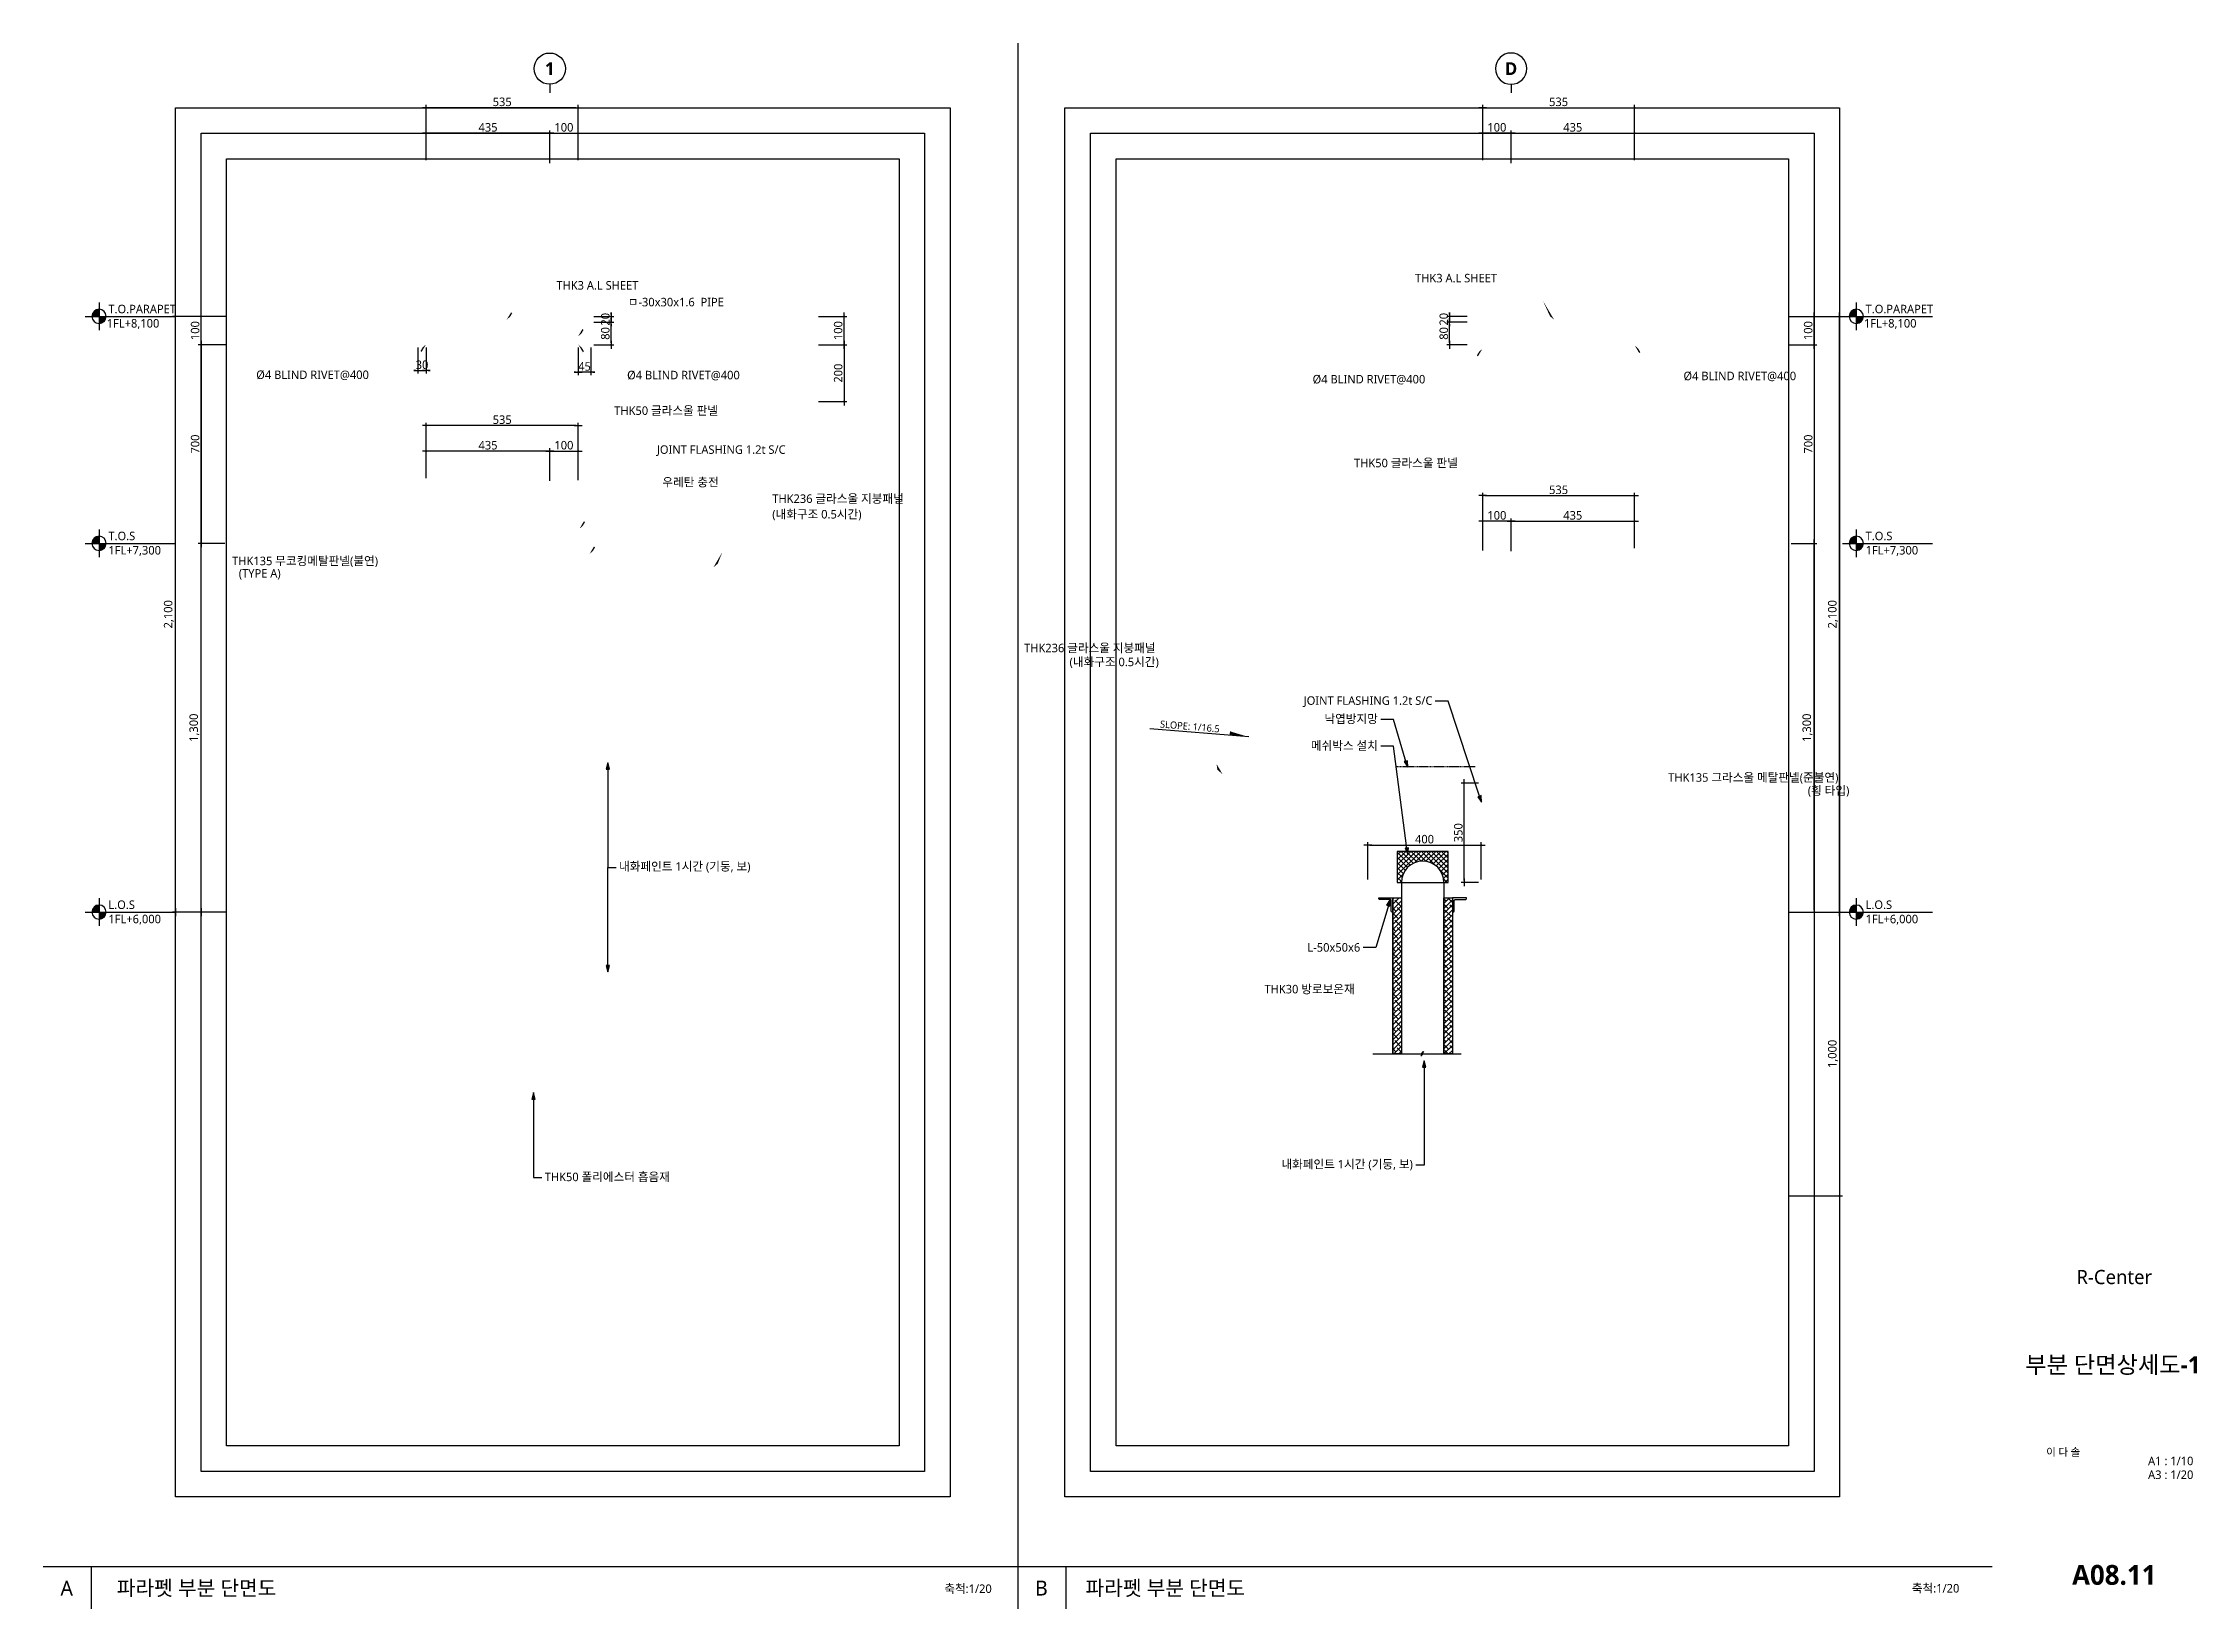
# Model space of a CAD drawing. Extents: x 465 to 33297, y 210 to 5730.
# Drawn here: x 465 to 8056, y 210 to 5730 of the extents above; entities that cross this region are included whole.
import ezdxf
from ezdxf import colors
from ezdxf.entities.mleader import LeaderData, LeaderLine
from ezdxf.enums import TextEntityAlignment as Align
from ezdxf.math import Vec2, Vec3

# ---------------------------------------------------------------- set-up
doc = ezdxf.new("R2010")
doc.units = 0
doc.header["$LTSCALE"] = 20
doc.header["$MEASUREMENT"] = 0
doc.header["$PDMODE"] = 3
doc.header["$PDSIZE"] = -1
doc.linetypes.add('HID', pattern=[2.3, 1.5, -0.8])
doc.layers.get('0').update_dxf_attribs({"linetype": 'CONTINUOUS'})
doc.layers.get('Defpoints').update_dxf_attribs({"color": 137, "linetype": 'CONTINUOUS'})
for name, color, linetype in [('01DIM', 7, 'CONTINUOUS'), ('01FIN', 9, 'CONTINUOUS'), ('01TEX', 3, 'CONTINUOUS'), ('01단열재', 55, 'CONTINUOUS'), ('2', 2, 'CONTINUOUS'), ('3', 3, 'CONTINUOUS'), ('DIM', 7, 'CONTINUOUS'), ('DIM-INT', 7, 'CONTINUOUS'), ('SYM-BUB', 3, 'CONTINUOUS'), ('SYM-LEAD', 6, 'CONTINUOUS'), ('SYM-LEVEL', 7, 'CONTINUOUS'), ('TAG', 6, 'CONTINUOUS'), ('TEXT', 3, 'CONTINUOUS'), ('XR-SHEET$0$TITLE', 7, 'CONTINUOUS'), ('XR-SHEET$1$SHT', 5, 'CONTINUOUS'), ('XR-SHEET$1$TEXT', 3, 'CONTINUOUS')]:
    doc.layers.add(name, color=color, linetype=linetype)
doc.styles.add('GAUN', font='malgun.ttf')
doc.styles.add('XR-sec$0$스타일1', font='malgun.ttf')
doc.styles.add('XR-SHEET$0$굴림체(옥산)', font='GulimChe.ttf')
doc.styles.add('맑은고딕', font='malgun.ttf')
doc.styles.add('맑은고딕B', font='malgunbd.ttf')
doc.styles.add('스타일1', font='malgun.ttf')
doc.styles.add('스타일2', font='malgunbd.ttf')
doc.dimstyles.new('GAUN-10', dxfattribs={"dimscale": 10, "dimtxt": 3, "dimasz": 0.7, "dimexe": 1, "dimexo": 1, "dimgap": 0.5, "dimtad": 1, "dimdec": 0, "dimzin": 1, "dimdsep": 46, "dimlunit": 6, "dimtxsty": '맑은고딕', "dimblk": 'CJDOT', "dimcen": 0.09, "dimdle": 1, "dimclrd": 256, "dimclre": 256, "dimclrt": 3, "dimadec": 0, "dimazin": 0, "dimtfac": 1, "dimtdec": 0, "dimtix": 1, "dimtmove": 2, "dimatfit": 3, "dimldrblk": 'CJDOT', "dimfxl": 1, "dimtolj": 1, "dimtzin": 1, "dimarcsym": 0})
pattern_1 = [(45, (-33640, -7e-14), (-8.8388348, 8.8388348), []), (135, (-33640, -7e-14), (-26.5165043, 8.8388348), [31.25, -18.75])]

msp = doc.modelspace()

# ---------------------------------------------------------------- texts
at = {"layer": '01TEX', "style": 'GAUN'}
for s, p in [('A', (526.4, 257.3)), ('파라펫 부분 단면도', (724.7, 257.3)), ('B', (3961.4, 257.3)), ('파라펫 부분 단면도', (4139.1, 257.3))]:
    msp.add_text(s, height=52.5, dxfattribs=at).set_placement(p)
for p in [(3641.3, 257.3), (7051.5, 258.8)]:
    msp.add_text('축척:1/20', height=30, dxfattribs=at).set_placement(p, align=Align.BOTTOM_LEFT)
at = {"layer": 'TEXT', "color": 3, "style": '스타일1'}
for s, p in [('THK3 A.L SHEET', (2274.2, 4861)), ('THK3 A.L SHEET', (5300.4, 4886.4)), ('ㅁ-30x30x1.6  PIPE', (2525.6, 4801.9)), ('%%C4 BLIND RIVET@400', (1216.2, 4545.7)), ('%%C4 BLIND RIVET@400', (2523.4, 4544.6)), ('%%C4 BLIND RIVET@400', (4939.4, 4530.1)), ('%%C4 BLIND RIVET@400', (6246.5, 4541.6)), ('THK50 글라스울 판넬', (2478, 4419.3)), ('JOINT FLASHING 1.2t S/C ', (2628.2, 4282)), ('THK50 글라스울 판넬', (5085.3, 4234.6)), ('우레탄 충전', (2647.7, 4166.9)), ('THK236 글라스울 지붕패널', (3035, 4108.9)), ('(내화구조 0.5시간)', (3035, 4054)), ('THK135 무코킹메탈판넬(불연)', (1131.2, 3889.5)), ('(TYPE A)', (1154.6, 3845.6)), ('THK236 글라스울 지붕패널', (3922.5, 3582.5)), ('(내화구조 0.5시간)', (4082.8, 3533.4)), ('THK135 그라스울 메탈판넬(준불연)', (6192.8, 3126.1)), ('(횡 타입)', (6684.7, 3079.7)), ('THK30 방로보온재', (4769.8, 2379.9))]:
    msp.add_text(s, height=30, dxfattribs=at).set_placement(p)
at = {"layer": 'TEXT', "style": '스타일1'}
msp.add_text('R-Center', height=50, dxfattribs=at).set_placement((7765, 1380), align=Align.MIDDLE_CENTER)

# ---------------------------------------------------------------- blocks, each defined once
blk = doc.blocks.new('CJDOT')
blk.add_line((-2, 0), (2, 0))
at = {"const_width": 0.5}
blk.add_lwpolyline([(-0.25, 0, 1), (0.25, 0, 1)], format="xyb", close=True, dxfattribs=at)
blk = doc.blocks.new('*D10')
at = {"layer": 'Defpoints', "color": 0, "transparency": 16777216}
for p in [(2350.7, 5412.2), (2250.7, 5297.1), (2350.7, 5307.4)]:
    blk.add_point(p, dxfattribs=at)
at = {"layer": 'DIM', "lineweight": -2, "transparency": 16777216}
for p, q in [((2250.7, 5307.1), (2250.7, 5422.2)), ((2257.7, 5412.2), (2343.7, 5412.2)), ((2350.7, 5317.4), (2350.7, 5422.2))]:
    blk.add_line(p, q, dxfattribs=at)
at = {"layer": 'DIM', "lineweight": -2, "transparency": 16777216, "xscale": 7, "yscale": 7, "zscale": 7, "rotation": 180}
blk.add_blockref('CJDOT', (2250.7, 5412.2), dxfattribs=at)
at = {"layer": 'DIM', "lineweight": -2, "transparency": 16777216, "xscale": 7, "yscale": 7, "zscale": 7}
blk.add_blockref('CJDOT', (2350.7, 5412.2), dxfattribs=at)
at = {"layer": 'DIM', "color": 3, "transparency": 16777216, "insert": (2300.7, 5432.8), "char_height": 30, "attachment_point": 5, "style": '맑은고딕'}
blk.add_mtext('\\A1;100', dxfattribs=at)
blk = doc.blocks.new('NEW_BUB')
at = {"layer": 'SYM-BUB', "color": 6}
blk.add_line((0, 3), (0, 0), dxfattribs=at)
blk.add_circle((0, 8.5), 5.5, dxfattribs=at)
at = {"layer": 'SYM-BUB', "color": 3, "style": '스타일2'}
blk.add_attdef('X', text='', height=4.5, dxfattribs=at).set_placement((0, 8.5), align=Align.MIDDLE)
blk = doc.blocks.new('*D11')
at = {"layer": 'Defpoints', "color": 0, "transparency": 16777216}
for p in [(1815.7, 5502.2), (1815.7, 5312.2), (2350.7, 5312.2)]:
    blk.add_point(p, dxfattribs=at)
at = {"layer": 'DIM', "lineweight": -2, "transparency": 16777216}
for p, q in [((1815.7, 5322.2), (1815.7, 5512.2)), ((2343.7, 5502.2), (1822.7, 5502.2)), ((2350.7, 5322.2), (2350.7, 5512.2))]:
    blk.add_line(p, q, dxfattribs=at)
at = {"layer": 'DIM', "lineweight": -2, "transparency": 16777216, "xscale": 7, "yscale": 7, "zscale": 7, "rotation": 180}
blk.add_blockref('CJDOT', (1815.7, 5502.2), dxfattribs=at)
at = {"layer": 'DIM', "lineweight": -2, "transparency": 16777216, "xscale": 7, "yscale": 7, "zscale": 7}
blk.add_blockref('CJDOT', (2350.7, 5502.2), dxfattribs=at)
at = {"layer": 'DIM', "color": 3, "transparency": 16777216, "insert": (2083.2, 5522.7), "char_height": 30, "attachment_point": 5, "style": '맑은고딕'}
blk.add_mtext('\\A1;535', dxfattribs=at)
blk = doc.blocks.new('*D12')
at = {"layer": 'Defpoints', "color": 0, "transparency": 16777216}
for p in [(1815.7, 5412.2), (1815.7, 5307.4), (2250.7, 5297.1)]:
    blk.add_point(p, dxfattribs=at)
at = {"layer": 'DIM', "lineweight": -2, "transparency": 16777216}
for p, q in [((1815.7, 5317.4), (1815.7, 5422.2)), ((2243.7, 5412.2), (1822.7, 5412.2)), ((2250.7, 5307.1), (2250.7, 5422.2))]:
    blk.add_line(p, q, dxfattribs=at)
at = {"layer": 'DIM', "lineweight": -2, "transparency": 16777216, "xscale": 7, "yscale": 7, "zscale": 7, "rotation": 180}
blk.add_blockref('CJDOT', (1815.7, 5412.2), dxfattribs=at)
at = {"layer": 'DIM', "lineweight": -2, "transparency": 16777216, "xscale": 7, "yscale": 7, "zscale": 7}
blk.add_blockref('CJDOT', (2250.7, 5412.2), dxfattribs=at)
at = {"layer": 'DIM', "color": 3, "transparency": 16777216, "insert": (2033.2, 5432.7), "char_height": 30, "attachment_point": 5, "style": '맑은고딕'}
blk.add_mtext('\\A1;435', dxfattribs=at)
blk = doc.blocks.new('*D13')
at = {"layer": '01DIM', "lineweight": -2, "transparency": 16777216}
for p, q in [((1815.7, 4196.2), (1815.7, 4301.7)), ((2243.7, 4291.7), (1822.7, 4291.7)), ((2250.7, 4186.6), (2250.7, 4301.7))]:
    blk.add_line(p, q, dxfattribs=at)
at = {"layer": 'Defpoints', "color": 0, "transparency": 16777216}
for p in [(1815.7, 4291.7), (1815.7, 4186.2), (2250.7, 4176.6)]:
    blk.add_point(p, dxfattribs=at)
at = {"layer": '01DIM', "lineweight": -2, "transparency": 16777216, "xscale": 7, "yscale": 7, "zscale": 7, "rotation": 180}
blk.add_blockref('CJDOT', (1815.7, 4291.7), dxfattribs=at)
at = {"layer": '01DIM', "lineweight": -2, "transparency": 16777216, "xscale": 7, "yscale": 7, "zscale": 7}
blk.add_blockref('CJDOT', (2250.7, 4291.7), dxfattribs=at)
at = {"layer": '01DIM', "color": 3, "transparency": 16777216, "insert": (2033.2, 4312.2), "char_height": 30, "attachment_point": 5, "style": '맑은고딕'}
blk.add_mtext('\\A1;435', dxfattribs=at)
blk = doc.blocks.new('*D14')
at = {"layer": '01DIM', "lineweight": -2, "transparency": 16777216}
for p, q in [((2250.7, 4186.6), (2250.7, 4301.7)), ((2257.7, 4291.7), (2343.7, 4291.7)), ((2350.7, 4188.8), (2350.7, 4301.7))]:
    blk.add_line(p, q, dxfattribs=at)
at = {"layer": 'Defpoints', "color": 0, "transparency": 16777216}
for p in [(2350.7, 4291.7), (2250.7, 4176.6), (2350.7, 4178.8)]:
    blk.add_point(p, dxfattribs=at)
at = {"layer": '01DIM', "lineweight": -2, "transparency": 16777216, "xscale": 7, "yscale": 7, "zscale": 7, "rotation": 180}
blk.add_blockref('CJDOT', (2250.7, 4291.7), dxfattribs=at)
at = {"layer": '01DIM', "lineweight": -2, "transparency": 16777216, "xscale": 7, "yscale": 7, "zscale": 7}
blk.add_blockref('CJDOT', (2350.7, 4291.7), dxfattribs=at)
at = {"layer": '01DIM', "color": 3, "transparency": 16777216, "insert": (2300.7, 4312.3), "char_height": 30, "attachment_point": 5, "style": '맑은고딕'}
blk.add_mtext('\\A1;100', dxfattribs=at)
blk = doc.blocks.new('*D15')
at = {"layer": 'Defpoints', "color": 0, "transparency": 16777216}
for p in [(1815.7, 4381.7), (1815.7, 4191.7), (2350.7, 4191.7)]:
    blk.add_point(p, dxfattribs=at)
at = {"layer": 'DIM', "lineweight": -2, "transparency": 16777216}
for p, q in [((1815.7, 4201.7), (1815.7, 4391.7)), ((2343.7, 4381.7), (1822.7, 4381.7)), ((2350.7, 4201.7), (2350.7, 4391.7))]:
    blk.add_line(p, q, dxfattribs=at)
at = {"layer": 'DIM', "lineweight": -2, "transparency": 16777216, "xscale": 7, "yscale": 7, "zscale": 7, "rotation": 180}
blk.add_blockref('CJDOT', (1815.7, 4381.7), dxfattribs=at)
at = {"layer": 'DIM', "lineweight": -2, "transparency": 16777216, "xscale": 7, "yscale": 7, "zscale": 7}
blk.add_blockref('CJDOT', (2350.7, 4381.7), dxfattribs=at)
at = {"layer": 'DIM', "color": 3, "transparency": 16777216, "insert": (2083.2, 4402.2), "char_height": 30, "attachment_point": 5, "style": '맑은고딕'}
blk.add_mtext('\\A1;535', dxfattribs=at)
blk = doc.blocks.new('XR-sec$0$LEVEL1')
at = {"layer": 'SYM-LEVEL'}
h = blk.add_hatch(color=6, dxfattribs=at)
edge = h.paths.add_edge_path()
edge.add_ellipse((4.87, 0), major_axis=(1.77, 1.77), ratio=1, start_angle=405, end_angle=495)
edge.add_line((2.37, 0), (4.87, 0))
edge.add_line((4.87, 0), (4.87, 2.5))
edge = h.paths.add_edge_path()
edge.add_ellipse((4.87, 0), major_axis=(1.77, 1.77), ratio=1, start_angle=225, end_angle=315)
edge.add_line((7.37, 0), (4.87, 0))
edge.add_line((4.87, 0), (4.87, -2.5))
at = {"layer": 'SYM-LEVEL', "color": 6}
for p, q in [((0, 0), (9.74, 0)), ((4.87, 4.87), (4.87, -4.87)), ((9.07, 0), (31.8, 0))]:
    blk.add_line(p, q, dxfattribs=at)
blk.add_ellipse((4.87, 0), major_axis=(1.77, 1.77), ratio=1, start_param=5.497787, end_param=11.780972, dxfattribs=at)
at = {"layer": 'SYM-LEVEL', "color": 3, "style": 'XR-sec$0$스타일1'}
for tag, p in [('1층-바닥마감', (8.16, 1.11)), ('EL-+100', (8.16, -3.93))]:
    blk.add_attdef(tag, p, '', height=3, dxfattribs=at)
blk = doc.blocks.new('*D16')
at = {"layer": 'Defpoints', "color": 0, "transparency": 16777216}
for p in [(1021.6, 4766.4), (1121.6, 4766.4, 0), (1121.6, 4666.4, 0)]:
    blk.add_point(p, dxfattribs=at)
at = {"layer": 'DIM', "lineweight": -2, "transparency": 16777216}
for p, q in [((1111.6, 4766.4), (1011.6, 4766.4)), ((1021.6, 4673.4), (1021.6, 4759.4)), ((1111.6, 4666.4), (1011.6, 4666.4))]:
    blk.add_line(p, q, dxfattribs=at)
at = {"layer": 'DIM', "lineweight": -2, "transparency": 16777216, "xscale": 7, "yscale": 7, "zscale": 7}
for p, rotation in [((1021.6, 4766.4), 90), ((1021.6, 4666.4), 270)]:
    blk.add_blockref('CJDOT', p, dxfattribs=dict(at, rotation=rotation))
at = {"layer": 'DIM', "color": 3, "transparency": 16777216, "insert": (1001, 4716.4), "char_height": 30, "attachment_point": 5, "rotation": 90, "style": '맑은고딕'}
blk.add_mtext('\\A1;100', dxfattribs=at)
blk = doc.blocks.new('*D17')
at = {"layer": 'Defpoints', "color": 0, "transparency": 16777216}
for p in [(931.6, 4766.4), (1121.6, 4766.4), (1121.6, 2666.4)]:
    blk.add_point(p, dxfattribs=at)
at = {"layer": 'DIM', "lineweight": -2, "transparency": 16777216}
for p, q in [((1111.6, 4766.4), (921.6, 4766.4)), ((931.6, 2673.4), (931.6, 4759.4)), ((1111.6, 2666.4), (921.6, 2666.4))]:
    blk.add_line(p, q, dxfattribs=at)
at = {"layer": 'DIM', "lineweight": -2, "transparency": 16777216, "xscale": 7, "yscale": 7, "zscale": 7}
for p, rotation in [((931.6, 4766.4), 90), ((931.6, 2666.4), 270)]:
    blk.add_blockref('CJDOT', p, dxfattribs=dict(at, rotation=rotation))
at = {"layer": 'DIM', "color": 3, "transparency": 16777216, "insert": (908.5, 3716.4), "char_height": 30, "attachment_point": 5, "rotation": 90, "style": '맑은고딕'}
blk.add_mtext('\\A1;2,100', dxfattribs=at)
blk = doc.blocks.new('*D18')
at = {"layer": 'Defpoints', "color": 0, "transparency": 16777216}
for p in [(1121.6, 4666.4), (1021.6, 3966.4), (1115.7, 3966.4, 0)]:
    blk.add_point(p, dxfattribs=at)
at = {"layer": 'DIM', "lineweight": -2, "transparency": 16777216}
for p, q in [((1111.6, 4666.4), (1011.6, 4666.4)), ((1021.6, 4659.4), (1021.6, 3973.4)), ((1105.7, 3966.4), (1011.6, 3966.4))]:
    blk.add_line(p, q, dxfattribs=at)
at = {"layer": 'DIM', "lineweight": -2, "transparency": 16777216, "xscale": 7, "yscale": 7, "zscale": 7}
for p, rotation in [((1021.6, 4666.4), 90), ((1021.6, 3966.4), 270)]:
    blk.add_blockref('CJDOT', p, dxfattribs=dict(at, rotation=rotation))
at = {"layer": 'DIM', "color": 3, "transparency": 16777216, "insert": (1001.1, 4316.4), "char_height": 30, "attachment_point": 5, "rotation": 90, "style": '맑은고딕'}
blk.add_mtext('\\A1;700', dxfattribs=at)
blk = doc.blocks.new('*D19')
at = {"layer": 'Defpoints', "color": 0, "transparency": 16777216}
for p in [(1021.6, 3966.4), (1113.1, 3966.4, 0), (1110.7, 2666.4, 0)]:
    blk.add_point(p, dxfattribs=at)
at = {"layer": 'DIM', "lineweight": -2, "transparency": 16777216}
for p, q in [((1103.1, 3966.4), (1011.6, 3966.4)), ((1021.6, 2673.4), (1021.6, 3959.4)), ((1100.7, 2666.4), (1011.6, 2666.4))]:
    blk.add_line(p, q, dxfattribs=at)
at = {"layer": 'DIM', "lineweight": -2, "transparency": 16777216, "xscale": 7, "yscale": 7, "zscale": 7}
for p, rotation in [((1021.6, 3966.4), 90), ((1021.6, 2666.4), 270)]:
    blk.add_blockref('CJDOT', p, dxfattribs=dict(at, rotation=rotation))
at = {"layer": 'DIM', "color": 3, "transparency": 16777216, "insert": (998.5, 3316.4), "char_height": 30, "attachment_point": 5, "rotation": 90, "style": '맑은고딕'}
blk.add_mtext('\\A1;1,300', dxfattribs=at)
blk = doc.blocks.new('*D20')
at = {"layer": 'Defpoints', "color": 0, "transparency": 16777216}
for p in [(5538.9, 5412.2), (5538.9, 5307.4), (5638.9, 5297.1)]:
    blk.add_point(p, dxfattribs=at)
at = {"layer": 'DIM', "lineweight": -2, "transparency": 16777216}
for p, q in [((5538.9, 5317.4), (5538.9, 5422.2)), ((5631.9, 5412.2), (5545.9, 5412.2)), ((5638.9, 5307.1), (5638.9, 5422.2))]:
    blk.add_line(p, q, dxfattribs=at)
at = {"layer": 'DIM', "lineweight": -2, "transparency": 16777216, "xscale": 7, "yscale": 7, "zscale": 7, "rotation": 180}
blk.add_blockref('CJDOT', (5538.9, 5412.2), dxfattribs=at)
at = {"layer": 'DIM', "lineweight": -2, "transparency": 16777216, "xscale": 7, "yscale": 7, "zscale": 7}
blk.add_blockref('CJDOT', (5638.9, 5412.2), dxfattribs=at)
at = {"layer": 'DIM', "color": 3, "transparency": 16777216, "insert": (5588.9, 5432.8), "char_height": 30, "attachment_point": 5, "style": '맑은고딕'}
blk.add_mtext('\\A1;100', dxfattribs=at)
blk = doc.blocks.new('*D21')
at = {"layer": 'Defpoints', "color": 0, "transparency": 16777216}
for p in [(6073.9, 5502.2), (5538.9, 5312.2), (6073.9, 5312.2)]:
    blk.add_point(p, dxfattribs=at)
at = {"layer": 'DIM', "lineweight": -2, "transparency": 16777216}
for p, q in [((5538.9, 5322.2), (5538.9, 5512.2)), ((5545.9, 5502.2), (6066.9, 5502.2)), ((6073.9, 5322.2), (6073.9, 5512.2))]:
    blk.add_line(p, q, dxfattribs=at)
at = {"layer": 'DIM', "lineweight": -2, "transparency": 16777216, "xscale": 7, "yscale": 7, "zscale": 7, "rotation": 180}
blk.add_blockref('CJDOT', (5538.9, 5502.2), dxfattribs=at)
at = {"layer": 'DIM', "lineweight": -2, "transparency": 16777216, "xscale": 7, "yscale": 7, "zscale": 7}
blk.add_blockref('CJDOT', (6073.9, 5502.2), dxfattribs=at)
at = {"layer": 'DIM', "color": 3, "transparency": 16777216, "insert": (5806.4, 5522.7), "char_height": 30, "attachment_point": 5, "style": '맑은고딕'}
blk.add_mtext('\\A1;535', dxfattribs=at)
blk = doc.blocks.new('*D22')
at = {"layer": 'Defpoints', "color": 0, "transparency": 16777216}
for p in [(6073.9, 5412.2), (5638.9, 5297.1), (6073.9, 5307.4)]:
    blk.add_point(p, dxfattribs=at)
at = {"layer": 'DIM', "lineweight": -2, "transparency": 16777216}
for p, q in [((5638.9, 5307.1), (5638.9, 5422.2)), ((5645.9, 5412.2), (6066.9, 5412.2)), ((6073.9, 5317.4), (6073.9, 5422.2))]:
    blk.add_line(p, q, dxfattribs=at)
at = {"layer": 'DIM', "lineweight": -2, "transparency": 16777216, "xscale": 7, "yscale": 7, "zscale": 7, "rotation": 180}
blk.add_blockref('CJDOT', (5638.9, 5412.2), dxfattribs=at)
at = {"layer": 'DIM', "lineweight": -2, "transparency": 16777216, "xscale": 7, "yscale": 7, "zscale": 7}
blk.add_blockref('CJDOT', (6073.9, 5412.2), dxfattribs=at)
at = {"layer": 'DIM', "color": 3, "transparency": 16777216, "insert": (5856.4, 5432.7), "char_height": 30, "attachment_point": 5, "style": '맑은고딕'}
blk.add_mtext('\\A1;435', dxfattribs=at)
blk = doc.blocks.new('*D23')
at = {"layer": 'Defpoints', "color": 0, "transparency": 16777216}
for p in [(6606.8, 4766.4, 0), (6706.8, 4766.4), (6606.8, 4666.4, 0)]:
    blk.add_point(p, dxfattribs=at)
at = {"layer": 'DIM', "lineweight": -2, "transparency": 16777216}
for p, q in [((6616.8, 4766.4), (6716.8, 4766.4)), ((6706.8, 4673.4), (6706.8, 4759.4)), ((6616.8, 4666.4), (6716.8, 4666.4))]:
    blk.add_line(p, q, dxfattribs=at)
at = {"layer": 'DIM', "lineweight": -2, "transparency": 16777216, "xscale": 7, "yscale": 7, "zscale": 7}
for p, rotation in [((6706.8, 4766.4), 90), ((6706.8, 4666.4), 270)]:
    blk.add_blockref('CJDOT', p, dxfattribs=dict(at, rotation=rotation))
at = {"layer": 'DIM', "color": 3, "transparency": 16777216, "insert": (6686.2, 4716.4), "char_height": 30, "attachment_point": 5, "rotation": 90, "style": '맑은고딕'}
blk.add_mtext('\\A1;100', dxfattribs=at)
blk = doc.blocks.new('*D24')
at = {"layer": 'Defpoints', "color": 0, "transparency": 16777216}
for p in [(6636.1, 4766.4), (6796.8, 4766.4), (6606.8, 2666.4)]:
    blk.add_point(p, dxfattribs=at)
at = {"layer": 'DIM', "lineweight": -2, "transparency": 16777216}
for p, q in [((6646.1, 4766.4), (6806.8, 4766.4)), ((6796.8, 2673.4), (6796.8, 4759.4)), ((6616.8, 2666.4), (6806.8, 2666.4))]:
    blk.add_line(p, q, dxfattribs=at)
at = {"layer": 'DIM', "lineweight": -2, "transparency": 16777216, "xscale": 7, "yscale": 7, "zscale": 7}
for p, rotation in [((6796.8, 4766.4), 90), ((6796.8, 2666.4), 270)]:
    blk.add_blockref('CJDOT', p, dxfattribs=dict(at, rotation=rotation))
at = {"layer": 'DIM', "color": 3, "transparency": 16777216, "insert": (6773.7, 3716.4), "char_height": 30, "attachment_point": 5, "rotation": 90, "style": '맑은고딕'}
blk.add_mtext('\\A1;2,100', dxfattribs=at)
blk = doc.blocks.new('*D25')
at = {"layer": 'Defpoints', "color": 0, "transparency": 16777216}
for p in [(6616.8, 4666.4), (6615.7, 3966.4, 0), (6706.8, 3966.4)]:
    blk.add_point(p, dxfattribs=at)
at = {"layer": 'DIM', "lineweight": -2, "transparency": 16777216}
for p, q in [((6626.8, 4666.4), (6716.8, 4666.4)), ((6706.8, 4659.4), (6706.8, 3973.4)), ((6625.7, 3966.4), (6716.8, 3966.4))]:
    blk.add_line(p, q, dxfattribs=at)
at = {"layer": 'DIM', "lineweight": -2, "transparency": 16777216, "xscale": 7, "yscale": 7, "zscale": 7}
for p, rotation in [((6706.8, 4666.4), 90), ((6706.8, 3966.4), 270)]:
    blk.add_blockref('CJDOT', p, dxfattribs=dict(at, rotation=rotation))
at = {"layer": 'DIM', "color": 3, "transparency": 16777216, "insert": (6686.3, 4316.4), "char_height": 30, "attachment_point": 5, "rotation": 90, "style": '맑은고딕'}
blk.add_mtext('\\A1;700', dxfattribs=at)
blk = doc.blocks.new('*D26')
at = {"layer": 'Defpoints', "color": 0, "transparency": 16777216}
for p in [(6615.7, 3966.4, 0), (6706.8, 3966.4), (6617.7, 2666.4, 0)]:
    blk.add_point(p, dxfattribs=at)
at = {"layer": 'DIM', "lineweight": -2, "transparency": 16777216}
for p, q in [((6625.7, 3966.4), (6716.8, 3966.4)), ((6706.8, 2673.4), (6706.8, 3959.4)), ((6627.7, 2666.4), (6716.8, 2666.4))]:
    blk.add_line(p, q, dxfattribs=at)
at = {"layer": 'DIM', "lineweight": -2, "transparency": 16777216, "xscale": 7, "yscale": 7, "zscale": 7}
for p, rotation in [((6706.8, 3966.4), 90), ((6706.8, 2666.4), 270)]:
    blk.add_blockref('CJDOT', p, dxfattribs=dict(at, rotation=rotation))
at = {"layer": 'DIM', "color": 3, "transparency": 16777216, "insert": (6683.7, 3316.4), "char_height": 30, "attachment_point": 5, "rotation": 90, "style": '맑은고딕'}
blk.add_mtext('\\A1;1,300', dxfattribs=at)
blk = doc.blocks.new('*D27')
at = {"layer": 'Defpoints', "color": 0, "transparency": 16777216}
for p in [(6615.6, 2666.4), (6606.8, 1666.5), (6796.8, 1666.5)]:
    blk.add_point(p, dxfattribs=at)
at = {"layer": 'DIM', "lineweight": -2, "transparency": 16777216}
for p, q in [((6625.6, 2666.4), (6806.8, 2666.4)), ((6796.8, 2659.4), (6796.8, 1673.5)), ((6616.8, 1666.5), (6806.8, 1666.5))]:
    blk.add_line(p, q, dxfattribs=at)
at = {"layer": 'DIM', "lineweight": -2, "transparency": 16777216, "xscale": 7, "yscale": 7, "zscale": 7}
for p, rotation in [((6796.8, 2666.4), 90), ((6796.8, 1666.5), 270)]:
    blk.add_blockref('CJDOT', p, dxfattribs=dict(at, rotation=rotation))
at = {"layer": 'DIM', "color": 3, "transparency": 16777216, "insert": (6773.7, 2166.5), "char_height": 30, "attachment_point": 5, "rotation": 90, "style": '맑은고딕'}
blk.add_mtext('\\A1;1,000', dxfattribs=at)
blk = doc.blocks.new('*D28')
at = {"layer": 'Defpoints', "color": 0, "transparency": 16777216}
for p in [(2395.7, 4746.4), (2467.1, 4746.4), (2395.7, 4666.4)]:
    blk.add_point(p, dxfattribs=at)
at = {"layer": 'DIM-INT', "lineweight": -2, "transparency": 16777216}
for p, q in [((2405.7, 4746.4), (2477.1, 4746.4)), ((2467.1, 4673.4), (2467.1, 4739.4)), ((2405.7, 4666.4), (2477.1, 4666.4))]:
    blk.add_line(p, q, dxfattribs=at)
at = {"layer": 'DIM-INT', "lineweight": -2, "transparency": 16777216, "xscale": 7, "yscale": 7, "zscale": 7}
for p, rotation in [((2467.1, 4746.4), 90), ((2467.1, 4666.4), 270)]:
    blk.add_blockref('CJDOT', p, dxfattribs=dict(at, rotation=rotation))
at = {"layer": 'DIM-INT', "color": 3, "transparency": 16777216, "insert": (2446.6, 4706.4), "char_height": 30, "attachment_point": 5, "rotation": 90, "style": '맑은고딕'}
blk.add_mtext('\\A1;80', dxfattribs=at)
blk = doc.blocks.new('*D29')
at = {"layer": 'Defpoints', "color": 0, "transparency": 16777216}
for p in [(2395.7, 4766.4), (2395.7, 4746.4), (2467.1, 4746.4)]:
    blk.add_point(p, dxfattribs=at)
at = {"layer": 'DIM-INT', "lineweight": -2, "transparency": 16777216}
for p, q in [((2405.7, 4766.4), (2477.1, 4766.4)), ((2405.7, 4746.4), (2477.1, 4746.4)), ((2467.1, 4773.4), (2467.1, 4780.4)), ((2467.1, 4766.4), (2467.1, 4746.4)), ((2467.1, 4739.4), (2467.1, 4732.4))]:
    blk.add_line(p, q, dxfattribs=at)
at = {"layer": 'DIM-INT', "lineweight": -2, "transparency": 16777216, "xscale": 7, "yscale": 7, "zscale": 7}
for p, rotation in [((2467.1, 4766.4), 270), ((2467.1, 4746.4), 90)]:
    blk.add_blockref('CJDOT', p, dxfattribs=dict(at, rotation=rotation))
at = {"layer": 'DIM-INT', "color": 3, "transparency": 16777216, "insert": (2446.6, 4756.4), "char_height": 30, "attachment_point": 5, "rotation": 90, "style": '맑은고딕'}
blk.add_mtext('\\A1;20', dxfattribs=at)
blk = doc.blocks.new('*D30')
at = {"layer": '01DIM', "lineweight": -2, "transparency": 16777216}
for p, q in [((5638.9, 3939.3), (5638.9, 4054.5)), ((5645.9, 4044.5), (6066.9, 4044.5)), ((6073.9, 3948.9), (6073.9, 4054.5))]:
    blk.add_line(p, q, dxfattribs=at)
at = {"layer": 'Defpoints', "color": 0, "transparency": 16777216}
for p in [(6073.9, 4044.5), (5638.9, 3929.3), (6073.9, 3938.9)]:
    blk.add_point(p, dxfattribs=at)
at = {"layer": '01DIM', "lineweight": -2, "transparency": 16777216, "xscale": 7, "yscale": 7, "zscale": 7, "rotation": 180}
blk.add_blockref('CJDOT', (5638.9, 4044.5), dxfattribs=at)
at = {"layer": '01DIM', "lineweight": -2, "transparency": 16777216, "xscale": 7, "yscale": 7, "zscale": 7}
blk.add_blockref('CJDOT', (6073.9, 4044.5), dxfattribs=at)
at = {"layer": '01DIM', "color": 3, "transparency": 16777216, "insert": (5856.4, 4065), "char_height": 30, "attachment_point": 5, "style": '맑은고딕'}
blk.add_mtext('\\A1;435', dxfattribs=at)
blk = doc.blocks.new('*D31')
at = {"layer": '01DIM', "lineweight": -2, "transparency": 16777216}
for p, q in [((5538.9, 3941.5), (5538.9, 4054.5)), ((5631.9, 4044.5), (5545.9, 4044.5)), ((5638.9, 3939.3), (5638.9, 4054.5))]:
    blk.add_line(p, q, dxfattribs=at)
at = {"layer": 'Defpoints', "color": 0, "transparency": 16777216}
for p in [(5538.9, 4044.5), (5538.9, 3931.5), (5638.9, 3929.3)]:
    blk.add_point(p, dxfattribs=at)
at = {"layer": '01DIM', "lineweight": -2, "transparency": 16777216, "xscale": 7, "yscale": 7, "zscale": 7, "rotation": 180}
blk.add_blockref('CJDOT', (5538.9, 4044.5), dxfattribs=at)
at = {"layer": '01DIM', "lineweight": -2, "transparency": 16777216, "xscale": 7, "yscale": 7, "zscale": 7}
blk.add_blockref('CJDOT', (5638.9, 4044.5), dxfattribs=at)
at = {"layer": '01DIM', "color": 3, "transparency": 16777216, "insert": (5588.9, 4065), "char_height": 30, "attachment_point": 5, "style": '맑은고딕'}
blk.add_mtext('\\A1;100', dxfattribs=at)
blk = doc.blocks.new('*D32')
at = {"layer": 'Defpoints', "color": 0, "transparency": 16777216}
for p in [(6073.9, 4134.5), (5538.9, 3944.5), (6073.9, 3944.5)]:
    blk.add_point(p, dxfattribs=at)
at = {"layer": 'DIM', "lineweight": -2, "transparency": 16777216}
for p, q in [((5538.9, 3954.5), (5538.9, 4144.5)), ((5545.9, 4134.5), (6066.9, 4134.5)), ((6073.9, 3954.5), (6073.9, 4144.5))]:
    blk.add_line(p, q, dxfattribs=at)
at = {"layer": 'DIM', "lineweight": -2, "transparency": 16777216, "xscale": 7, "yscale": 7, "zscale": 7, "rotation": 180}
blk.add_blockref('CJDOT', (5538.9, 4134.5), dxfattribs=at)
at = {"layer": 'DIM', "lineweight": -2, "transparency": 16777216, "xscale": 7, "yscale": 7, "zscale": 7}
blk.add_blockref('CJDOT', (6073.9, 4134.5), dxfattribs=at)
at = {"layer": 'DIM', "color": 3, "transparency": 16777216, "insert": (5806.4, 4155), "char_height": 30, "attachment_point": 5, "style": '맑은고딕'}
blk.add_mtext('\\A1;535', dxfattribs=at)
blk = doc.blocks.new('*D33')
at = {"layer": 'Defpoints', "color": 0, "transparency": 16777216}
for p in [(5422.5, 4746.4), (5493.9, 4746.4), (5493.9, 4666.4)]:
    blk.add_point(p, dxfattribs=at)
at = {"layer": 'DIM-INT', "lineweight": -2, "transparency": 16777216}
for p, q in [((5483.9, 4746.4), (5412.5, 4746.4)), ((5422.5, 4673.4), (5422.5, 4739.4)), ((5483.9, 4666.4), (5412.5, 4666.4))]:
    blk.add_line(p, q, dxfattribs=at)
at = {"layer": 'DIM-INT', "lineweight": -2, "transparency": 16777216, "xscale": 7, "yscale": 7, "zscale": 7}
for p, rotation in [((5422.5, 4746.4), 90), ((5422.5, 4666.4), 270)]:
    blk.add_blockref('CJDOT', p, dxfattribs=dict(at, rotation=rotation))
at = {"layer": 'DIM-INT', "color": 3, "transparency": 16777216, "insert": (5402, 4706.4), "char_height": 30, "attachment_point": 5, "rotation": 90, "style": '맑은고딕'}
blk.add_mtext('\\A1;80', dxfattribs=at)
blk = doc.blocks.new('*D34')
at = {"layer": 'Defpoints', "color": 0, "transparency": 16777216}
for p in [(5422.5, 4746.4), (5493.9, 4766.4), (5493.9, 4746.4)]:
    blk.add_point(p, dxfattribs=at)
at = {"layer": 'DIM-INT', "lineweight": -2, "transparency": 16777216}
for p, q in [((5483.9, 4766.4), (5412.5, 4766.4)), ((5483.9, 4746.4), (5412.5, 4746.4)), ((5422.5, 4773.4), (5422.5, 4780.4)), ((5422.5, 4766.4), (5422.5, 4746.4)), ((5422.5, 4739.4), (5422.5, 4732.4))]:
    blk.add_line(p, q, dxfattribs=at)
at = {"layer": 'DIM-INT', "lineweight": -2, "transparency": 16777216, "xscale": 7, "yscale": 7, "zscale": 7}
for p, rotation in [((5422.5, 4766.4), 270), ((5422.5, 4746.4), 90)]:
    blk.add_blockref('CJDOT', p, dxfattribs=dict(at, rotation=rotation))
at = {"layer": 'DIM-INT', "color": 3, "transparency": 16777216, "insert": (5402, 4756.4), "char_height": 30, "attachment_point": 5, "rotation": 90, "style": '맑은고딕'}
blk.add_mtext('\\A1;20', dxfattribs=at)
blk = doc.blocks.new('CJA-AH')
at = {"layer": 'TAG'}
h = blk.add_hatch(color=256, dxfattribs=at)
h.dxf.hatch_style = 1
h.paths.add_polyline_path([(-0.75, -0.2), (0, 0), (-0.75, 0.2)])
blk.add_lwpolyline([(-0.75, -0.2), (0, 0), (-0.75, 0.2)], close=True, dxfattribs=at)
blk.add_lwpolyline([(0, 0), (-1, 0)], dxfattribs=at)
blk = doc.blocks.new('*D62')
at = {"layer": 'Defpoints', "color": 0, "transparency": 16777216}
for p in [(1785.7, 4666.4), (1815.7, 4666.4), (1815.7, 4575.2)]:
    blk.add_point(p, dxfattribs=at)
at = {"layer": 'DIM', "lineweight": -2, "transparency": 16777216}
for p, q in [((1785.7, 4656.4), (1785.7, 4565.2)), ((1815.7, 4656.4), (1815.7, 4565.2)), ((1778.7, 4575.2), (1771.7, 4575.2)), ((1785.7, 4575.2), (1815.7, 4575.2)), ((1822.7, 4575.2), (1829.7, 4575.2))]:
    blk.add_line(p, q, dxfattribs=at)
at = {"layer": 'DIM', "lineweight": -2, "transparency": 16777216, "xscale": 7, "yscale": 7, "zscale": 7}
blk.add_blockref('CJDOT', (1785.7, 4575.2), dxfattribs=at)
at = {"layer": 'DIM', "lineweight": -2, "transparency": 16777216, "xscale": 7, "yscale": 7, "zscale": 7, "rotation": 180}
blk.add_blockref('CJDOT', (1815.7, 4575.2), dxfattribs=at)
at = {"layer": 'DIM', "color": 3, "transparency": 16777216, "insert": (1800.7, 4595.7), "char_height": 30, "attachment_point": 5, "style": '맑은고딕'}
blk.add_mtext('\\A1;30', dxfattribs=at)
blk = doc.blocks.new('*D63')
at = {"layer": 'Defpoints', "color": 0, "transparency": 16777216}
for p in [(2350.7, 4666.4), (2395.7, 4666.4), (2350.7, 4569.7)]:
    blk.add_point(p, dxfattribs=at)
at = {"layer": 'DIM-INT', "lineweight": -2, "transparency": 16777216}
for p, q in [((2350.7, 4656.4), (2350.7, 4559.7)), ((2395.7, 4656.4), (2395.7, 4559.7)), ((2343.7, 4569.7), (2336.7, 4569.7)), ((2395.7, 4569.7), (2350.7, 4569.7)), ((2402.7, 4569.7), (2409.7, 4569.7))]:
    blk.add_line(p, q, dxfattribs=at)
at = {"layer": 'DIM-INT', "lineweight": -2, "transparency": 16777216, "xscale": 7, "yscale": 7, "zscale": 7}
blk.add_blockref('CJDOT', (2350.7, 4569.7), dxfattribs=at)
at = {"layer": 'DIM-INT', "lineweight": -2, "transparency": 16777216, "xscale": 7, "yscale": 7, "zscale": 7, "rotation": 180}
blk.add_blockref('CJDOT', (2395.7, 4569.7), dxfattribs=at)
at = {"layer": 'DIM-INT', "color": 3, "transparency": 16777216, "insert": (2373.2, 4589.9), "char_height": 30, "attachment_point": 5, "style": '맑은고딕'}
blk.add_mtext('\\A1;45', dxfattribs=at)
blk = doc.blocks.new('ele-tar-sl')
at = {"layer": 'TAG'}
for p, q in [((0, 0), (35, 0)), ((6.57, 1.37), (6.68, 0))]:
    blk.add_line(p, q, dxfattribs=at)
blk.add_solid([(0, 0), (6.57, 1.37), (6.68, 0)], dxfattribs=at)
blk = doc.blocks.new('*D64')
at = {"layer": 'Defpoints', "color": 0, "transparency": 16777216}
for p in [(5533.9, 2902.9), (5133.9, 2771.4), (5533.9, 2771.4)]:
    blk.add_point(p, dxfattribs=at)
at = {"layer": 'DIM-INT', "lineweight": -2, "transparency": 16777216}
for p, q in [((5133.9, 2781.4), (5133.9, 2912.9)), ((5140.9, 2902.9), (5526.9, 2902.9)), ((5533.9, 2781.4), (5533.9, 2912.9))]:
    blk.add_line(p, q, dxfattribs=at)
at = {"layer": 'DIM-INT', "lineweight": -2, "transparency": 16777216, "xscale": 7, "yscale": 7, "zscale": 7, "rotation": 180}
blk.add_blockref('CJDOT', (5133.9, 2902.9), dxfattribs=at)
at = {"layer": 'DIM-INT', "lineweight": -2, "transparency": 16777216, "xscale": 7, "yscale": 7, "zscale": 7}
blk.add_blockref('CJDOT', (5533.9, 2902.9), dxfattribs=at)
at = {"layer": 'DIM-INT', "color": 3, "transparency": 16777216, "insert": (5333.9, 2923.4), "char_height": 30, "attachment_point": 5, "style": '맑은고딕'}
blk.add_mtext('\\A1;400', dxfattribs=at)
blk = doc.blocks.new('*D65')
at = {"layer": 'Defpoints', "color": 0, "transparency": 16777216}
for p in [(5473.5, 3121.4), (5533.9, 3121.4), (5533.9, 2771.4)]:
    blk.add_point(p, dxfattribs=at)
at = {"layer": 'DIM-INT', "lineweight": -2, "transparency": 16777216}
for p, q in [((5523.9, 3121.4), (5463.5, 3121.4)), ((5473.5, 2778.4), (5473.5, 3114.4)), ((5523.9, 2771.4), (5463.5, 2771.4))]:
    blk.add_line(p, q, dxfattribs=at)
at = {"layer": 'DIM-INT', "lineweight": -2, "transparency": 16777216, "xscale": 7, "yscale": 7, "zscale": 7}
for p, rotation in [((5473.5, 3121.4), 90), ((5473.5, 2771.4), 270)]:
    blk.add_blockref('CJDOT', p, dxfattribs=dict(at, rotation=rotation))
at = {"layer": 'DIM-INT', "color": 3, "transparency": 16777216, "insert": (5453, 2946.4), "char_height": 30, "attachment_point": 5, "rotation": 90, "style": '맑은고딕'}
blk.add_mtext('\\A1;350', dxfattribs=at)
blk = doc.blocks.new('*D70')
at = {"layer": 'Defpoints', "color": 0, "transparency": 16777216}
for p in [(3188, 4766.4, 0), (3288, 4766.4), (3188, 4666.4, 0)]:
    blk.add_point(p, dxfattribs=at)
at = {"layer": 'DIM', "lineweight": -2, "transparency": 16777216}
for p, q in [((3198, 4766.4), (3298, 4766.4)), ((3288, 4673.4), (3288, 4759.4)), ((3198, 4666.4), (3298, 4666.4))]:
    blk.add_line(p, q, dxfattribs=at)
at = {"layer": 'DIM', "lineweight": -2, "transparency": 16777216, "xscale": 7, "yscale": 7, "zscale": 7}
for p, rotation in [((3288, 4766.4), 90), ((3288, 4666.4), 270)]:
    blk.add_blockref('CJDOT', p, dxfattribs=dict(at, rotation=rotation))
at = {"layer": 'DIM', "color": 3, "transparency": 16777216, "insert": (3267.4, 4716.4), "char_height": 30, "attachment_point": 5, "rotation": 90, "style": '맑은고딕'}
blk.add_mtext('\\A1;100', dxfattribs=at)
blk = doc.blocks.new('*D71')
at = {"layer": 'Defpoints', "color": 0, "transparency": 16777216}
for p in [(3188, 4666.4, 0), (3188, 4466.4, 0), (3288, 4466.4)]:
    blk.add_point(p, dxfattribs=at)
at = {"layer": 'DIM', "lineweight": -2, "transparency": 16777216}
for p, q in [((3198, 4666.4), (3298, 4666.4)), ((3288, 4659.4), (3288, 4473.4)), ((3198, 4466.4), (3298, 4466.4))]:
    blk.add_line(p, q, dxfattribs=at)
at = {"layer": 'DIM', "lineweight": -2, "transparency": 16777216, "xscale": 7, "yscale": 7, "zscale": 7}
for p, rotation in [((3288, 4666.4), 90), ((3288, 4466.4), 270)]:
    blk.add_blockref('CJDOT', p, dxfattribs=dict(at, rotation=rotation))
at = {"layer": 'DIM', "color": 3, "transparency": 16777216, "insert": (3267.5, 4566.4), "char_height": 30, "attachment_point": 5, "rotation": 90, "style": '맑은고딕'}
blk.add_mtext('\\A1;200', dxfattribs=at)
blk = doc.blocks.new('XR-SHEET$0$TITLE')
at = {"layer": 'XR-SHEET$0$TITLE', "true_color": 0x000000, "style": 'XR-SHEET$0$굴림체(옥산)'}
for tag, height, p in [('동명칭', 6, (776.77, -457.26)), ('SCALE-A1', 3, (797.5, -522)), ('SCALE-A3', 3, (797.5, -527)), ('DATA', 3, (797.5, -540))]:
    blk.add_attdef(tag, text='', height=height, dxfattribs=at).set_placement(p, align=Align.MIDDLE)
for tag, height, p in [('TITLE1', 6, (776.5, -479.4)), ('TITLE4', 6, (776.5, -484.39)), ('TITLE2', 6, (776.5, -489)), ('TITLE5', 6, (776.5, -493.99)), ('TITLE3', 6, (776.5, -498.7)), ('NAME-1', 3, (760.16, -517.5)), ('NAME-2', 3, (760.16, -526.5)), ('A0.00', 7, (776.5, -561))]:
    blk.add_attdef(tag, text='', height=height, dxfattribs=at).set_placement(p, align=Align.MIDDLE_CENTER)

# ---------------------------------------------------------------- dimensions: what is measured, and where the dimension line sits
at = {"layer": '01DIM'}
for base, p1, p2, angle, picture, middle in [((1815.7, 4291.7), (2250.7, 4176.6), (1815.7, 4186.2), 180, '*D13', (2033.2, 4312.2)), ((5538.9, 4044.5), (5638.9, 3929.3), (5538.9, 3931.5), 180, '*D31', (5588.9, 4065)), ((6073.9, 4044.5), (5638.9, 3929.3), (6073.9, 3938.9), 0, '*D30', (5856.4, 4065))]:
    dim = msp.add_linear_dim(base=base, p1=p1, p2=p2, angle=angle, dimstyle='GAUN-10', dxfattribs=at)
    dim.commit()
    dim.dimension.update_dxf_attribs({"geometry": picture, "text_midpoint": middle})
dim = msp.add_linear_dim(base=(2350.7, 4291.7), p1=(2250.7, 4176.6), p2=(2350.7, 4178.8), dimstyle='GAUN-10', dxfattribs=at)
dim.commit()
dim.dimension.update_dxf_attribs({"geometry": '*D14', "text_midpoint": (2300.7, 4312.3)})
at = {"layer": 'DIM'}
for base, p1, p2, angle, picture, middle in [((1815.7, 5502.2), (2350.7, 5312.2), (1815.7, 5312.2), 180, '*D11', (2083.2, 5522.7)), ((6073.9, 5502.2), (5538.9, 5312.2), (6073.9, 5312.2), 0, '*D21', (5806.4, 5522.7)), ((1815.7, 5412.2), (2250.7, 5297.1), (1815.7, 5307.4), 180, '*D12', (2033.2, 5432.7)), ((5538.9, 5412.2), (5638.9, 5297.1), (5538.9, 5307.4), 180, '*D20', (5588.9, 5432.8)), ((6073.9, 5412.2), (5638.9, 5297.1), (6073.9, 5307.4), 0, '*D22', (5856.4, 5432.7)), ((931.6, 4766.4), (1121.6, 2666.4), (1121.6, 4766.4), 90, '*D17', (908.5, 3716.4)), ((1021.6, 4766.4), (1121.6, 4666.4, 0), (1121.6, 4766.4, 0), 90, '*D16', (1001, 4716.4)), ((3288, 4766.4), (3188, 4666.4, 0), (3188, 4766.4, 0), 90, '*D70', (3267.4, 4716.4)), ((6706.8, 4766.4), (6606.8, 4666.4, 0), (6606.8, 4766.4, 0), 90, '*D23', (6686.2, 4716.4)), ((6796.8, 4766.4), (6606.8, 2666.4), (6636.1, 4766.4), 90, '*D24', (6773.7, 3716.4)), ((1021.6, 3966.4), (1121.6, 4666.4), (1115.7, 3966.4, 0), 270, '*D18', (1001.1, 4316.4)), ((3288, 4466.4), (3188, 4666.4, 0), (3188, 4466.4, 0), 270, '*D71', (3267.5, 4566.4)), ((6706.8, 3966.4), (6616.8, 4666.4), (6615.7, 3966.4, 0), 270, '*D25', (6686.3, 4316.4)), ((1815.7, 4381.7), (2350.7, 4191.7), (1815.7, 4191.7), 180, '*D15', (2083.2, 4402.2)), ((6073.9, 4134.5), (5538.9, 3944.5), (6073.9, 3944.5), 0, '*D32', (5806.4, 4155)), ((1021.6, 3966.4), (1110.7, 2666.4, 0), (1113.1, 3966.4, 0), 90, '*D19', (998.5, 3316.4)), ((6706.8, 3966.4), (6617.7, 2666.4, 0), (6615.7, 3966.4, 0), 90, '*D26', (6683.7, 3316.4)), ((6796.8, 1666.5), (6615.6, 2666.4), (6606.8, 1666.5), 270, '*D27', (6773.7, 2166.5))]:
    dim = msp.add_linear_dim(base=base, p1=p1, p2=p2, angle=angle, dimstyle='GAUN-10', dxfattribs=at)
    dim.commit()
    dim.dimension.update_dxf_attribs({"geometry": picture, "text_midpoint": middle})
for base, p1, p2, picture, middle in [((2350.7, 5412.2), (2250.7, 5297.1), (2350.7, 5307.4), '*D10', (2300.7, 5432.8)), ((1815.7, 4575.2), (1785.7, 4666.4), (1815.7, 4666.4), '*D62', (1800.7, 4595.7))]:
    dim = msp.add_linear_dim(base=base, p1=p1, p2=p2, dimstyle='GAUN-10', dxfattribs=at)
    dim.commit()
    dim.dimension.update_dxf_attribs({"geometry": picture, "text_midpoint": middle})
at = {"layer": 'DIM-INT'}
for base, p1, p2, angle, picture, middle in [((2467.1, 4746.4), (2395.7, 4766.4), (2395.7, 4746.4), 270, '*D29', (2446.6, 4756.4)), ((2467.1, 4746.4), (2395.7, 4666.4), (2395.7, 4746.4), 90, '*D28', (2446.6, 4706.4)), ((5422.5, 4746.4), (5493.9, 4766.4), (5493.9, 4746.4), 270, '*D34', (5402, 4756.4)), ((5422.5, 4746.4), (5493.9, 4666.4), (5493.9, 4746.4), 90, '*D33', (5402, 4706.4)), ((5473.5, 3121.4), (5533.9, 2771.4), (5533.9, 3121.4), 90, '*D65', (5453, 2946.4))]:
    dim = msp.add_linear_dim(base=base, p1=p1, p2=p2, angle=angle, dimstyle='GAUN-10', dxfattribs=at)
    dim.commit()
    dim.dimension.update_dxf_attribs({"geometry": picture, "text_midpoint": middle})
for base, p1, p2, picture, middle in [((2350.7, 4569.7), (2395.7, 4666.4), (2350.7, 4666.4), '*D63', (2373.2, 4589.9)), ((5533.9, 2902.9), (5133.9, 2771.4), (5533.9, 2771.4), '*D64', (5333.9, 2923.4))]:
    dim = msp.add_linear_dim(base=base, p1=p1, p2=p2, dimstyle='GAUN-10', dxfattribs=at)
    dim.commit()
    dim.dimension.update_dxf_attribs({"geometry": picture, "text_midpoint": middle})

# ---------------------------------------------------------------- hatches: boundary and pattern name
at = {"layer": 'DIM-INT'}
h = msp.add_hatch(dxfattribs=at)
h.set_pattern_fill('ANSI37', color=253, scale=100)
h.set_pattern_definition([(45, (-33640, -7e-14), (-8.8388348, 8.8388348), []), (135, (-33640, -7e-14), (-8.8388348, -8.8388348), [])])
h.paths.add_polyline_path([(5417.4, 2880.4), (5275.9, 2880.4), (5274.7, 2870.5), (5270.6, 2880.4), (5237.4, 2880.4), (5237.4, 2771.4), (5252.4, 2771.4, -1), (5402.4, 2771.4), (5417.4, 2771.4)])
h = msp.add_hatch(dxfattribs=at)
h.set_pattern_fill('ANSI38', color=253, scale=100)
h.set_pattern_definition(pattern_1)
h.paths.add_polyline_path([(5222.4, 2716.4), (5252.4, 2716.4), (5252.4, 2166.6), (5222.4, 2166.6)])
h = msp.add_hatch(dxfattribs=at)
h.set_pattern_fill('ANSI38', color=253, scale=100)
h.set_pattern_definition(pattern_1)
h.paths.add_polyline_path([(5432.4, 2166.6), (5402.4, 2166.6), (5402.4, 2716.4), (5432.4, 2716.4)])

# ---------------------------------------------------------------- linework, layer by layer
at = {"layer": '01FIN'}
msp.add_lwpolyline([(5237.4, 2771.4), (5417.4, 2771.4), (5417.4, 2880.4), (5237.4, 2880.4)], close=True, dxfattribs=at)
at = {"layer": '01단열재'}
for points in [[(5222.4, 2716.4), (5222.4, 2166.6)], [(5432.4, 2716.4), (5432.4, 2166.6)]]:
    msp.add_lwpolyline(points, dxfattribs=at)
at = {"layer": '2'}
for points in [[(5222.4, 2716.4), (5222.4, 2666.4), (5221.4, 2666.4, -0.414214), (5216.4, 2671.4), (5216.4, 2707.4, 0.414214), (5213.4, 2710.4), (5177.4, 2710.4, -0.414214), (5172.4, 2715.4), (5172.4, 2716.4)], [(5432.4, 2716.4), (5432.4, 2666.4), (5433.4, 2666.4, 0.414214), (5438.4, 2671.4), (5438.4, 2707.4, -0.414214), (5441.4, 2710.4), (5477.4, 2710.4, 0.414214), (5482.4, 2715.4), (5482.4, 2716.4)]]:
    msp.add_lwpolyline(points, format="xyb", close=True, dxfattribs=at)
at = {"layer": '3'}
for p, q in [((3900, 5730), (3900, 210)), ((465, 360), (7335, 360)), ((635, 360), (635, 210)), ((4070, 360), (4070, 210))]:
    msp.add_line(p, q, dxfattribs=at)
at = {"layer": 'Defpoints', "linetype": 'Continuous', "ltscale": 2}
for points in [[(931.6, 5502.2), (3661.8, 5502.2), (3661.8, 605), (931.6, 605)], [(4066.6, 5502.2), (6796.8, 5502.2), (6796.8, 605), (4066.6, 605)], [(1021.6, 5412.2), (3571.8, 5412.2), (3571.8, 695), (1021.6, 695)], [(4156.6, 5412.2), (6706.8, 5412.2), (6706.8, 695), (4156.6, 695)], [(1111.6, 5322.2), (3481.8, 5322.2), (3481.8, 785), (1111.6, 785)], [(4246.6, 5322.2), (6616.8, 5322.2), (6616.8, 785), (4246.6, 785)]]:
    msp.add_lwpolyline(points, close=True, dxfattribs=at)
at = {"layer": 'DIM-INT', "linetype": 'HID', "ltscale": 0.1}
msp.add_line((5233.9, 3180.3), (5513.7, 3180.3), dxfattribs=at)
at = {"layer": 'DIM-INT', "color": 8}
for p, q in [((5252.4, 2771.4), (5252.4, 2166.6)), ((5402.4, 2771.4), (5402.4, 2167))]:
    msp.add_line(p, q, dxfattribs=at)
for points in [[(5222.4, 2716.4), (5252.4, 2716.4), (5252.4, 2166.6), (5222.4, 2166.6)], [(5432.4, 2166.6), (5402.4, 2166.6), (5402.4, 2716.4), (5432.4, 2716.4)]]:
    msp.add_lwpolyline(points, close=True, dxfattribs=at)
msp.add_lwpolyline([(5151.3, 2166.6), (5323.3, 2166.6), (5330.3, 2175.5), (5321.2, 2159.1), (5328.9, 2167), (5463.4, 2167)], dxfattribs=at)
at = {"layer": 'DIM-INT'}
msp.add_arc((5327.4, 2771.4), 75, 0, 180, dxfattribs=at)
at = {"layer": 'SYM-LEAD'}
for points in [[(2099.1, 4754.9, 0, 10, 0), (2118.4, 4777.9, 0, 0, 0), (2175.6, 4876.9, 0, 0, 0), (2273.1, 4876.9, 0, 0, 0)], [(5790.5, 4754.9, 0, 10, 0), (5771.2, 4777.9, 0, 0, 0), (5713.9, 4902.3, 0, 0, 0), (5616.5, 4902.3, 0, 0, 0)], [(2350.5, 4695.8, 0, 10, 0), (2369.8, 4718.8, 0, 0, 0), (2427.1, 4817.8, 0, 0, 0), (2524.5, 4817.8, 0, 0, 0)], [(1814.5, 4667.5, 0, 10, 0), (1795.2, 4644.5, 0, 0, 0), (1741.6, 4555.4, 0, 0, 0), (1644.2, 4555.4, 0, 0, 0)], [(2351.9, 4666.4, 0, 10, 0), (2371.2, 4643.4, 0, 0, 0), (2424.8, 4554.3, 0, 0, 0), (2522.3, 4554.3, 0, 0, 0)], [(5537.6, 4651.9, 0, 10, 0), (5518.4, 4628.9, 0, 0, 0), (5464.7, 4539.8, 0, 0, 0), (5367.3, 4539.8, 0, 0, 0)], [(6075.1, 4663.4, 0, 10, 0), (6094.4, 4640.4, 0, 0, 0), (6148, 4551.3, 0, 0, 0), (6245.4, 4551.3, 0, 0, 0)], [(2350.7, 4432.4, 0, 10, 0), (2380.7, 4432.4, 0, 0, 0), (2455.1, 4432.4, 0, 0, 0)], [(2356, 4018.4, 0, 10, 0), (2375.3, 4041.4, 0, 0, 0), (2529.7, 4298, 0, 0, 0), (2627.1, 4298, 0, 0, 0)], [(5568.9, 4247.7, 0, 10, 0), (5538.9, 4247.7, 0, 0, 0), (5464.5, 4247.7, 0, 0, 0)], [(2391.2, 3929.4, 0, 10, 0), (2410.5, 3952.3, 0, 0, 0), (2549.2, 4182.9, 0, 0, 0), (2646.6, 4182.9, 0, 0, 0)], [(2827.4, 3881.5, 0, 10, 0), (2846.7, 3904.5, 0, 0, 0), (2936.4, 4124.9, 0, 0, 0), (3033.9, 4124.9, 0, 0, 0)], [(1818.5, 3902.6, 0, 10, 0), (1788.5, 3902.6, 0, 0, 0), (1714.1, 3902.6, 0, 0, 0)], [(4622, 3152.7, 0, 10, 0), (4602.7, 3175.7, 0, 0, 0), (4542.8, 3592.5, 0, 0, 0), (4445.4, 3592.5, 0, 0, 0)], [(6073.9, 3139.3, 0, 10, 0), (6103.9, 3139.3, 0, 0, 0), (6180.5, 3139.3, 0, 0, 0)], [(2257, 2824.1, 0, 10, 0), (2287, 2824.1, 0, 0, 0), (2455.1, 2824.1, 0, 0, 0)], [(5230.5, 2393.1, 0, 10, 0), (5200.5, 2393.1, 0, 0, 0), (5123.8, 2393.1, 0, 0, 0)], [(5530.9, 1774.4, 0, 10, 0), (5500.9, 1774.4, 0, 0, 0), (5332.9, 1774.4, 0, 0, 0)], [(1995, 1731.2, 0, 10, 0), (2025, 1731.2, 0, 0, 0), (2193.1, 1731.2, 0, 0, 0)]]:
    msp.add_lwpolyline(points, format="xyseb", dxfattribs=at)

# ---------------------------------------------------------------- block references
at = {"layer": 'SYM-BUB', "xscale": 10.01105377437292, "yscale": 10.01105377437292, "zscale": 10.01105377437292}
msp.add_blockref('NEW_BUB', (2250.7, 5554.8), dxfattribs=at).add_auto_attribs({'X': '1'})
at = {"layer": 'SYM-BUB'}
ref = msp.add_blockref('NEW_BUB', (5638.9, 5554.8), dxfattribs=dict(at, xscale=-10.01105377437292, yscale=10.01105377437292, zscale=10.01105377437292))
ref.add_attrib('X', 'D', dxfattribs={"color": 3, "height": 45, "style": '스타일2'}).set_placement((5638.9, 5639.9), align=Align.MIDDLE)
at = {"layer": 'SYM-LEVEL'}
ref = msp.add_blockref('XR-sec$0$LEVEL1', (613.6, 4766.4), dxfattribs=dict(at, xscale=10, yscale=10, zscale=10))
ref.add_attrib('EL-+100', '1FL+8,100', (689.4, 4727.1), dxfattribs={"color": 3, "height": 30, "style": 'XR-sec$0$스타일1'})
ref.add_attrib('1층-바닥마감', 'T.O.PARAPET', (695.2, 4777.5), dxfattribs={"color": 3, "height": 30, "style": 'XR-sec$0$스타일1'})
ref = msp.add_blockref('XR-sec$0$LEVEL1', (6806.8, 4766.4), dxfattribs=dict(at, xscale=10, yscale=10, zscale=10))
ref.add_attrib('EL-+100', '1FL+8,100', (6882.6, 4727.1), dxfattribs={"color": 3, "height": 30, "style": 'XR-sec$0$스타일1'})
ref.add_attrib('1층-바닥마감', 'T.O.PARAPET', (6888.4, 4777.5), dxfattribs={"color": 3, "height": 30, "style": 'XR-sec$0$스타일1'})
at = {"layer": 'SYM-LEVEL', "xscale": 10, "yscale": 10, "zscale": 10}
for p, values in [((613.6, 3966.4), {'EL-+100': '1FL+7,300', '1층-바닥마감': 'T.O.S'}), ((6806.8, 3966.4), {'EL-+100': '1FL+7,300', '1층-바닥마감': 'T.O.S'}), ((613.6, 2666.4), {'EL-+100': '1FL+6,000', '1층-바닥마감': 'L.O.S'}), ((6806.8, 2666.4), {'EL-+100': '1FL+6,000', '1층-바닥마감': 'L.O.S'})]:
    msp.add_blockref('XR-sec$0$LEVEL1', p, dxfattribs=at).add_auto_attribs(values)
at = {"layer": 'TAG'}
ref = msp.add_blockref('ele-tar-sl', (4714.2, 3283.9), dxfattribs=dict(at, xscale=-9.999999999999996, yscale=9.999999999999998, zscale=10, rotation=355.2143045076259))
ref.add_attrib('1', 'SLOPE: 1/16.5', dxfattribs={"color": 3, "height": 25, "rotation": 355.2143, "style": '맑은고딕'}).set_placement((4506.9, 3321), align=Align.MIDDLE_CENTER)
at = {"layer": 'TEXT'}
ref = msp.add_blockref('XR-SHEET$0$TITLE', (0, 0), dxfattribs=dict(at, xscale=10, yscale=10, zscale=10))
ref.add_attrib('TITLE2', '부분 단면상세도-1', dxfattribs={"layer": 'XR-SHEET$1$SHT', "color": 4, "true_color": 0x000004, "height": 60, "style": '맑은고딕B'}).set_placement((7760, 1070.9), align=Align.MIDDLE_CENTER)
ref.add_attrib('NAME-1', '이 다 솔', dxfattribs={"layer": 'XR-SHEET$1$TEXT', "color": 3, "true_color": 0x000003, "height": 27, "style": 'GAUN'}).set_placement((7525, 763.3, 137.7), align=Align.MIDDLE_LEFT)
ref.add_attrib('SCALE-A1', 'A1 : 1/10', dxfattribs={"layer": 'XR-SHEET$1$SHT', "color": 3, "true_color": 0x000003, "height": 30, "style": 'GAUN'}).set_placement((7963.9, 731.7), align=Align.MIDDLE_CENTER)
ref.add_attrib('SCALE-A3', 'A3 : 1/20', dxfattribs={"layer": 'XR-SHEET$1$SHT', "color": 3, "true_color": 0x000003, "height": 30, "style": 'GAUN'}).set_placement((7963.9, 683.1), align=Align.MIDDLE_CENTER)
ref.add_attrib('A0.00', 'A08.11', dxfattribs={"layer": 'XR-SHEET$1$SHT', "color": 4, "true_color": 0x000004, "height": 70, "style": '맑은고딕B'}).set_placement((7765, 330), align=Align.MIDDLE_CENTER)

msp.set_redraw_order([(e.dxf.handle, doc.entitydb.next_handle()) for e in msp.query("TEXT MTEXT ATTDEF DIMENSION ARC_DIMENSION")])  # texts and dimensions are drawn at this point

# ---------------------------------------------------------------- leaders
at = {"layer": 'TAG', "color": 3}
ml = msp.add_multileader_mtext('Standard', dxfattribs=at)
ml.set_content('JOINT FLASHING 1.2t S/C  ', color=3, style='맑은고딕')
ml.set_leader_properties(color=6)
ml.set_arrow_properties(name='CJA-AH')
ml.build(insert=Vec2(0, 0))
ml.multileader.update_dxf_attribs({"dogleg_length": 3, "arrow_head_size": 30})
ctx = ml.context
ctx.base_point, ctx.char_height, ctx.arrow_head_size, ctx.landing_gap_size, ctx.plane_origin = Vec3(4868.7, 3409.7), 30, 30, 10, Vec3(5590.2, 2758.9)
ctx.text_align_type = 2
notes = []
notes.append((ctx, [(0, (1, 1, 0), (5417, 3409.7), (-1, 0), 45.3, [(0, [(5535.1, 3053.7)], 0, [])])]))
ctx.mtext.insert, ctx.mtext.alignment, ctx.mtext.flow_direction = Vec3(5361.8, 3427.2), 3, 5
ml = msp.add_multileader_mtext('Standard', dxfattribs=at)
ml.set_content('낙엽방지망 ', color=3, style='맑은고딕')
ml.set_leader_properties(color=6)
ml.set_arrow_properties(name='CJA-AH')
ml.build(insert=Vec2(0, 0))
ml.multileader.update_dxf_attribs({"dogleg_length": 3, "arrow_head_size": 30})
ctx = ml.context
ctx.base_point, ctx.char_height, ctx.arrow_head_size, ctx.landing_gap_size, ctx.plane_origin = Vec3(4959.1, 3345.7), 30, 30, 10, Vec3(5397.9, 2694.8)
ctx.text_align_type = 2
notes.append((ctx, [(0, (1, 1, 0), (5224.7, 3345.7), (-1, 0), 45.3, [(0, [(5274.7, 3177)], 0, [])])]))
ctx.mtext.insert, ctx.mtext.alignment, ctx.mtext.flow_direction = Vec3(5169.4, 3362.5), 3, 5
ml = msp.add_multileader_mtext('Standard', dxfattribs=at)
ml.set_content('메쉬박스 설치 ', color=3, style='맑은고딕')
ml.set_leader_properties(color=6)
ml.set_arrow_properties(name='CJA-AH')
ml.build(insert=Vec2(0, 0))
ml.multileader.update_dxf_attribs({"dogleg_length": 3, "arrow_head_size": 30})
ctx = ml.context
ctx.base_point, ctx.char_height, ctx.arrow_head_size, ctx.landing_gap_size, ctx.plane_origin = Vec3(4905.8, 3251.3), 30, 30, 10, Vec3(5397.9, 2600.5)
ctx.text_align_type = 2
notes.append((ctx, [(0, (1, 1, 0), (5224.7, 3251.3), (-1, 0), 45.3, [(0, [(5274.7, 2870.5)], 0, [])])]))
ctx.mtext.insert, ctx.mtext.alignment, ctx.mtext.flow_direction = Vec3(5169.4, 3268.1), 3, 5
ml = msp.add_multileader_mtext('Standard', dxfattribs=at)
ml.set_content(' ', color=3, style='맑은고딕')
ml.set_leader_properties(color=6)
ml.set_arrow_properties(name='CJA-AH')
ml.build(insert=Vec2(0, 0))
ml.multileader.update_dxf_attribs({"dogleg_length": 3, "arrow_head_size": 30})
ctx = ml.context
ctx.base_point, ctx.char_height, ctx.arrow_head_size, ctx.landing_gap_size, ctx.plane_origin = Vec3(2485.1, 2824.1), 30, 30, 10, Vec3(2281.9, 2658.9)
notes.append((ctx, [(0, (1, 1, 0), (2455.1, 2824.1), (1, 0), 30, [(0, [(2455.1, 3192.3)], 0, [])])]))
ctx.mtext.insert, ctx.mtext.width, ctx.mtext.flow_direction = Vec3(2495.1, 2839.1), 602.123, 5
ml = msp.add_multileader_mtext('Standard', dxfattribs=at)
ml.set_content('내화페인트 1시간 (기둥, 보)', color=3, style='맑은고딕')
ml.set_leader_properties(color=6)
ml.set_arrow_properties(name='CJA-AH')
ml.build(insert=Vec2(0, 0))
ml.multileader.update_dxf_attribs({"dogleg_length": 3, "arrow_head_size": 30})
ctx = ml.context
ctx.base_point, ctx.char_height, ctx.arrow_head_size, ctx.landing_gap_size, ctx.plane_origin = Vec3(2485.1, 2824.1), 30, 30, 10, Vec3(2281.9, 2989.2)
notes.append((ctx, [(0, (1, 1, 0), (2455.1, 2824.1), (1, 0), 30, [(0, [(2455.1, 2455.8)], 0, [])])]))
ctx.mtext.insert, ctx.mtext.width, ctx.mtext.flow_direction = Vec3(2495.1, 2842.5), 602.123, 5
ml = msp.add_multileader_mtext('Standard', dxfattribs=at)
ml.set_content('L-50x50x6 ', color=3, style='맑은고딕')
ml.set_leader_properties(color=6)
ml.set_arrow_properties(name='CJA-AH')
ml.build(insert=Vec2(0, 0))
ml.multileader.update_dxf_attribs({"dogleg_length": 3, "arrow_head_size": 30})
ctx = ml.context
ctx.base_point, ctx.char_height, ctx.arrow_head_size, ctx.landing_gap_size, ctx.plane_origin = Vec3(4912.1, 2541.7), 30, 30, 10, Vec3(5335.8, 3192.5)
ctx.text_align_type = 2
notes.append((ctx, [(0, (1, 1, 0), (5162.6, 2541.7), (-1, 0), 45.3, [(0, [(5212.6, 2710.4)], 0, [])])]))
ctx.mtext.insert, ctx.mtext.alignment, ctx.mtext.flow_direction = Vec3(5107.3, 2557), 3, 5
ml = msp.add_multileader_mtext('Standard', dxfattribs=at)
ml.set_content('내화페인트 1시간 (기둥, 보)', color=3, style='맑은고딕')
ml.set_leader_properties(color=6)
ml.set_arrow_properties(name='CJA-AH')
ml.build(insert=Vec2(0, 0))
ml.multileader.update_dxf_attribs({"dogleg_length": 3, "arrow_head_size": 30})
ctx = ml.context
ctx.base_point, ctx.char_height, ctx.arrow_head_size, ctx.landing_gap_size, ctx.plane_origin = Vec3(4772.4, 1774.4), 30, 30, 10, Vec3(5506.1, 1609.3)
ctx.text_align_type = 2
notes.append((ctx, [(0, (1, 1, 0), (5332.9, 1774.4), (-1, 0), 30, [(0, [(5332.9, 2142.7)], 0, [])])]))
ctx.mtext.insert, ctx.mtext.width, ctx.mtext.alignment, ctx.mtext.flow_direction = Vec3(5292.9, 1792.8), 602.123, 3, 5
ml = msp.add_multileader_mtext('Standard', dxfattribs=at)
ml.set_content('THK50 폴리에스터 흡음재', color=3, style='맑은고딕')
ml.set_leader_properties(color=6)
ml.set_arrow_properties(name='CJA-AH')
ml.build(insert=Vec2(0, 0))
ml.multileader.update_dxf_attribs({"dogleg_length": 3, "arrow_head_size": 30})
ctx = ml.context
ctx.base_point, ctx.char_height, ctx.arrow_head_size, ctx.landing_gap_size, ctx.plane_origin = Vec3(2223.1, 1731.2), 30, 30, 10, Vec3(2019.9, 1566)
notes.append((ctx, [(0, (1, 1, 0), (2193.1, 1731.2), (1, 0), 30, [(0, [(2193.1, 2030)], 0, [])])]))
ctx.mtext.insert, ctx.mtext.width, ctx.mtext.flow_direction = Vec3(2233.1, 1748), 602.123, 5
for ctx, leaders in notes:
    for number, flags, end, landing, length, lines in leaders:
        leader = LeaderData()
        leader.index, (leader.has_last_leader_line, leader.has_dogleg_vector, leader.attachment_direction) = number, flags
        leader.last_leader_point, leader.dogleg_vector, leader.dogleg_length = Vec3(end), Vec3(landing), length
        for number, points, colour, breaks in lines:
            line = LeaderLine()
            line.index, line.vertices, line.color, line.breaks = number, Vec3.list(points), colors.encode_raw_color(colour), breaks
            leader.lines.append(line)
        ctx.leaders.append(leader)

doc.saveas('drawing.dxf')
